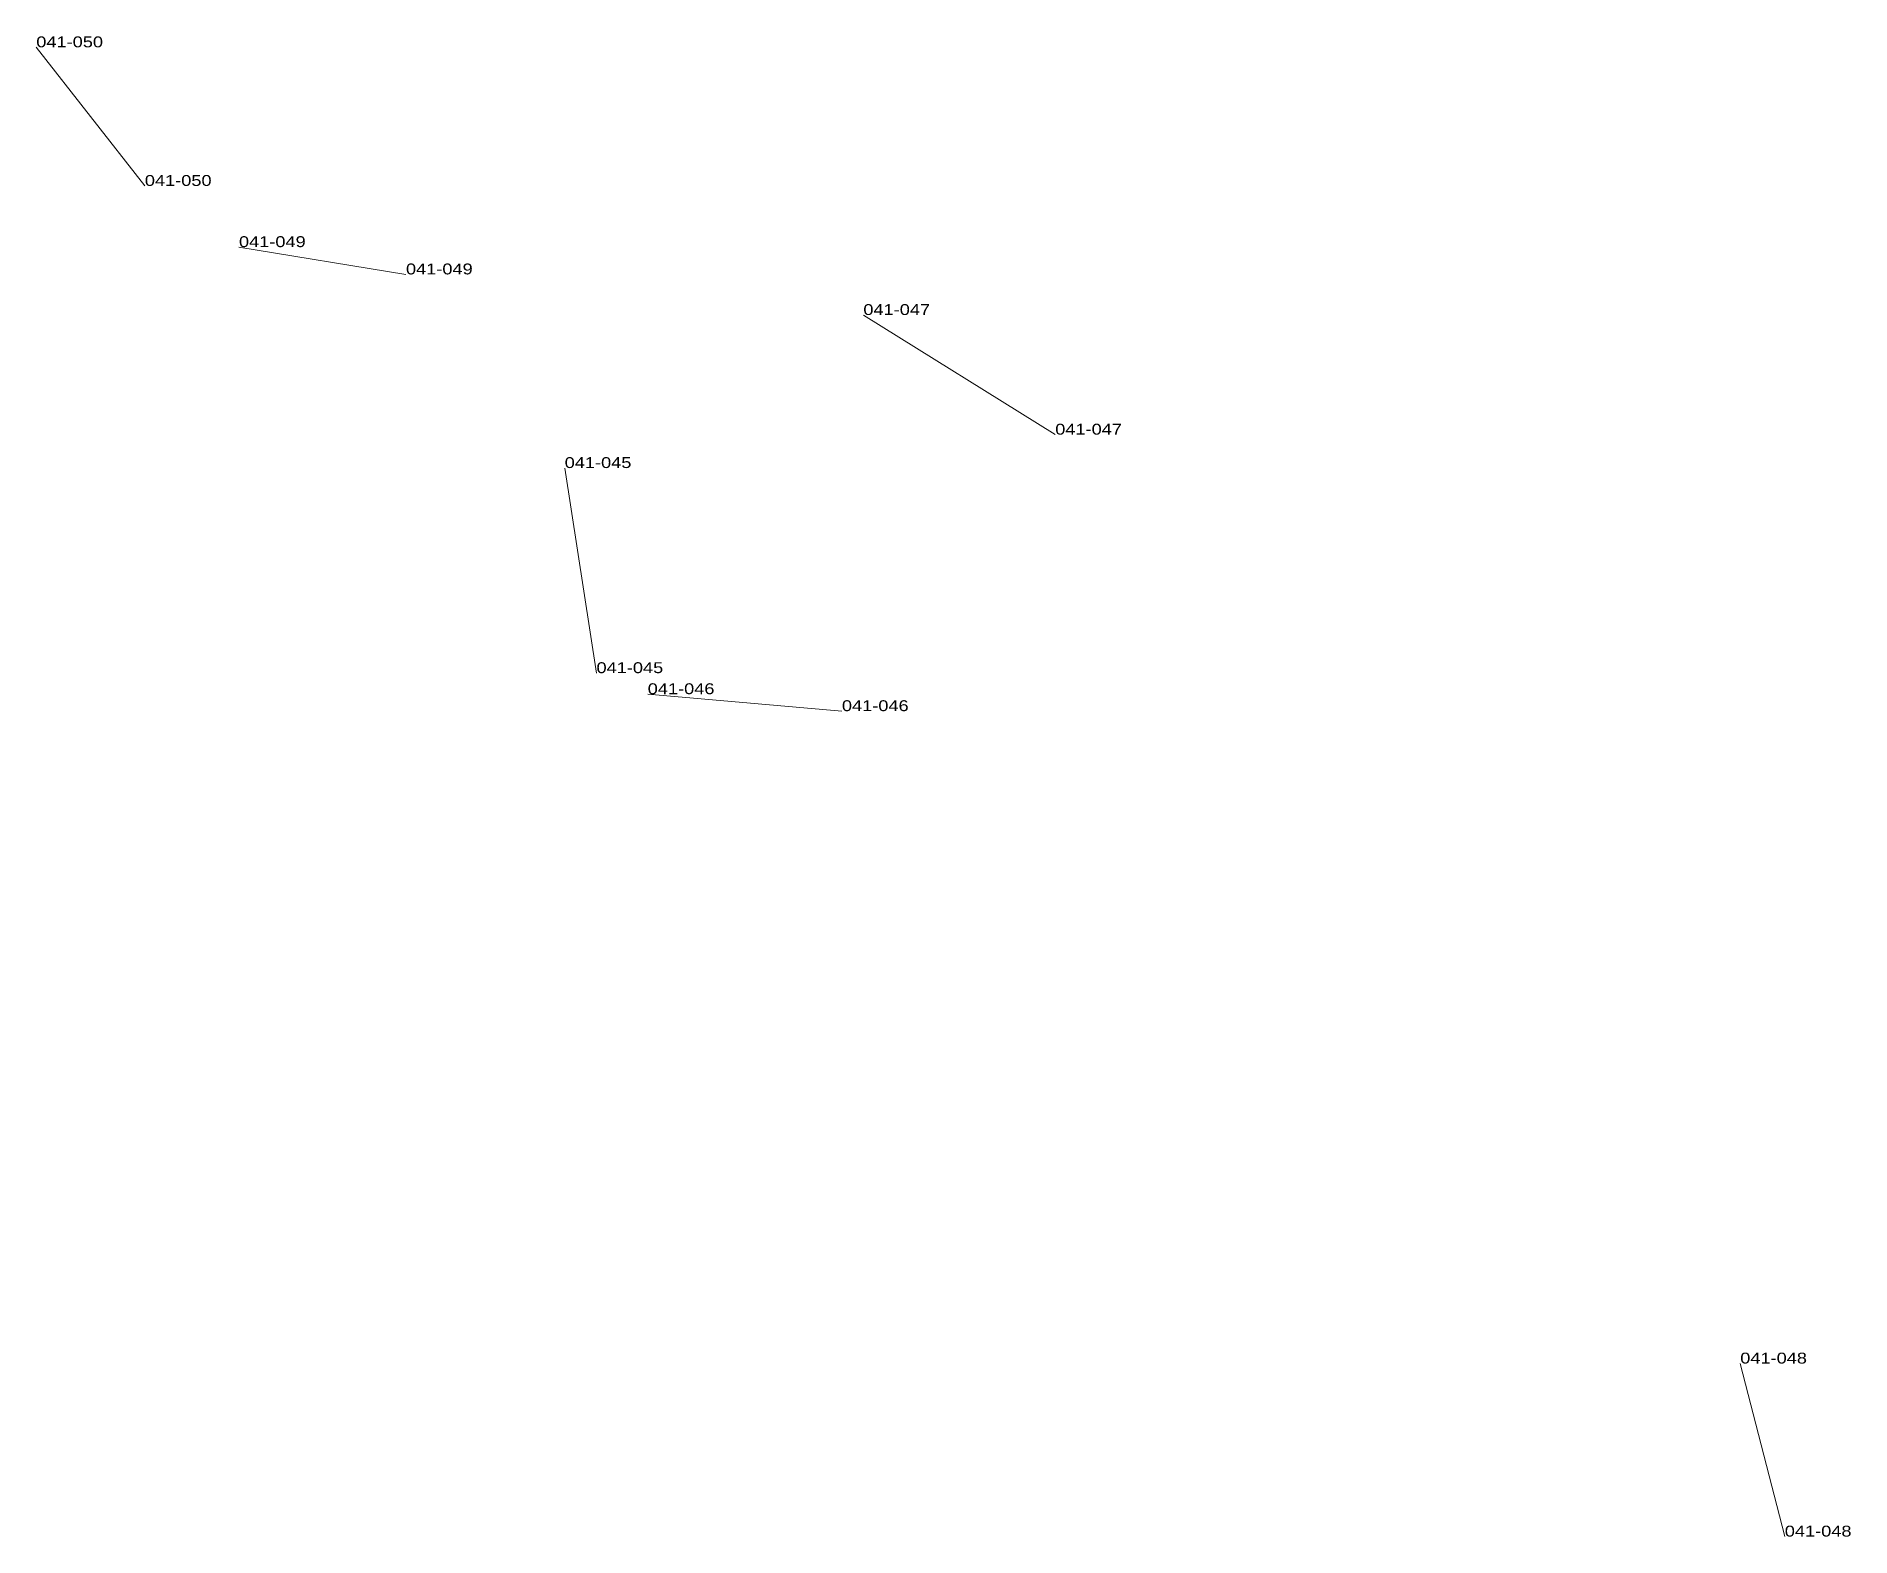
# Model space of a CAD drawing. Header units: metres. Extents: x 571156 to 607184, y 703608 to 727431.
# Drawn here: x 574115.1 to 574448.8, y 720981.8 to 721257.7 of the extents above; entities that cross this region are included whole.
import ezdxf

# ---------------------------------------------------------------- set-up
doc = ezdxf.new("R2010")
doc.units = ezdxf.units.M
doc.header["$LTSCALE"] = 0.8
doc.layers.add('60', color=7, linetype='Continuous', lineweight=13)
doc.layers.add('61', color=7, linetype='Continuous')

msp = doc.modelspace()

# ---------------------------------------------------------------- texts
at = {"layer": '60', "width": 1.25}
for s, p in [('041-050', (574115.12, 721255.72)), ('041-050', (574115.12, 721255.72)), ('041-049', (574183.1, 721213.96)), ('041-049', (574183.1, 721213.96)), ('041-047', (574302.48, 721184.49)), ('041-047', (574302.48, 721184.49)), ('041-045', (574212.28, 721178.35)), ('041-045', (574212.28, 721178.35)), ('041-046', (574263.26, 721133.64)), ('041-046', (574263.26, 721133.64)), ('041-048', (574428.44, 721013.66)), ('041-048', (574428.44, 721013.66))]:
    msp.add_text(s, height=2, dxfattribs=at).set_placement(p)
at = {"layer": '61', "width": 1.25}
for s, p in [('041-050', (574135.08, 721230.23)), ('041-050', (574135.08, 721230.23)), ('041-049', (574152.39, 721218.98)), ('041-049', (574152.39, 721218.98)), ('041-047', (574267.2, 721206.49)), ('041-047', (574267.2, 721206.49)), ('041-045', (574218.13, 721140.63)), ('041-045', (574218.13, 721140.63)), ('041-046', (574227.55, 721136.76)), ('041-046', (574227.55, 721136.76)), ('041-048', (574436.63, 720981.84)), ('041-048', (574436.63, 720981.84))]:
    msp.add_text(s, height=2, dxfattribs=at).set_placement(p)

# ---------------------------------------------------------------- linework, layer by layer
at = {"layer": '60'}
for p, q in [((574135.08, 721230.23), (574115.12, 721255.72)), ((574135.08, 721230.23), (574115.12, 721255.72)), ((574152.39, 721218.98), (574183.1, 721213.96)), ((574152.39, 721218.98), (574183.1, 721213.96)), ((574267.2, 721206.49), (574302.48, 721184.49)), ((574267.2, 721206.49), (574302.48, 721184.49)), ((574218.13, 721140.63), (574212.28, 721178.35)), ((574218.13, 721140.63), (574212.28, 721178.35)), ((574227.55, 721136.76), (574263.26, 721133.64)), ((574227.55, 721136.76), (574263.26, 721133.64)), ((574436.63, 720981.84), (574428.44, 721013.66)), ((574436.63, 720981.84), (574428.44, 721013.66))]:
    msp.add_line(p, q, dxfattribs=at)

msp.set_redraw_order([(e.dxf.handle, doc.entitydb.next_handle()) for e in msp.query("TEXT MTEXT ATTDEF DIMENSION ARC_DIMENSION")])  # texts and dimensions are drawn at this point

doc.saveas('drawing.dxf')
